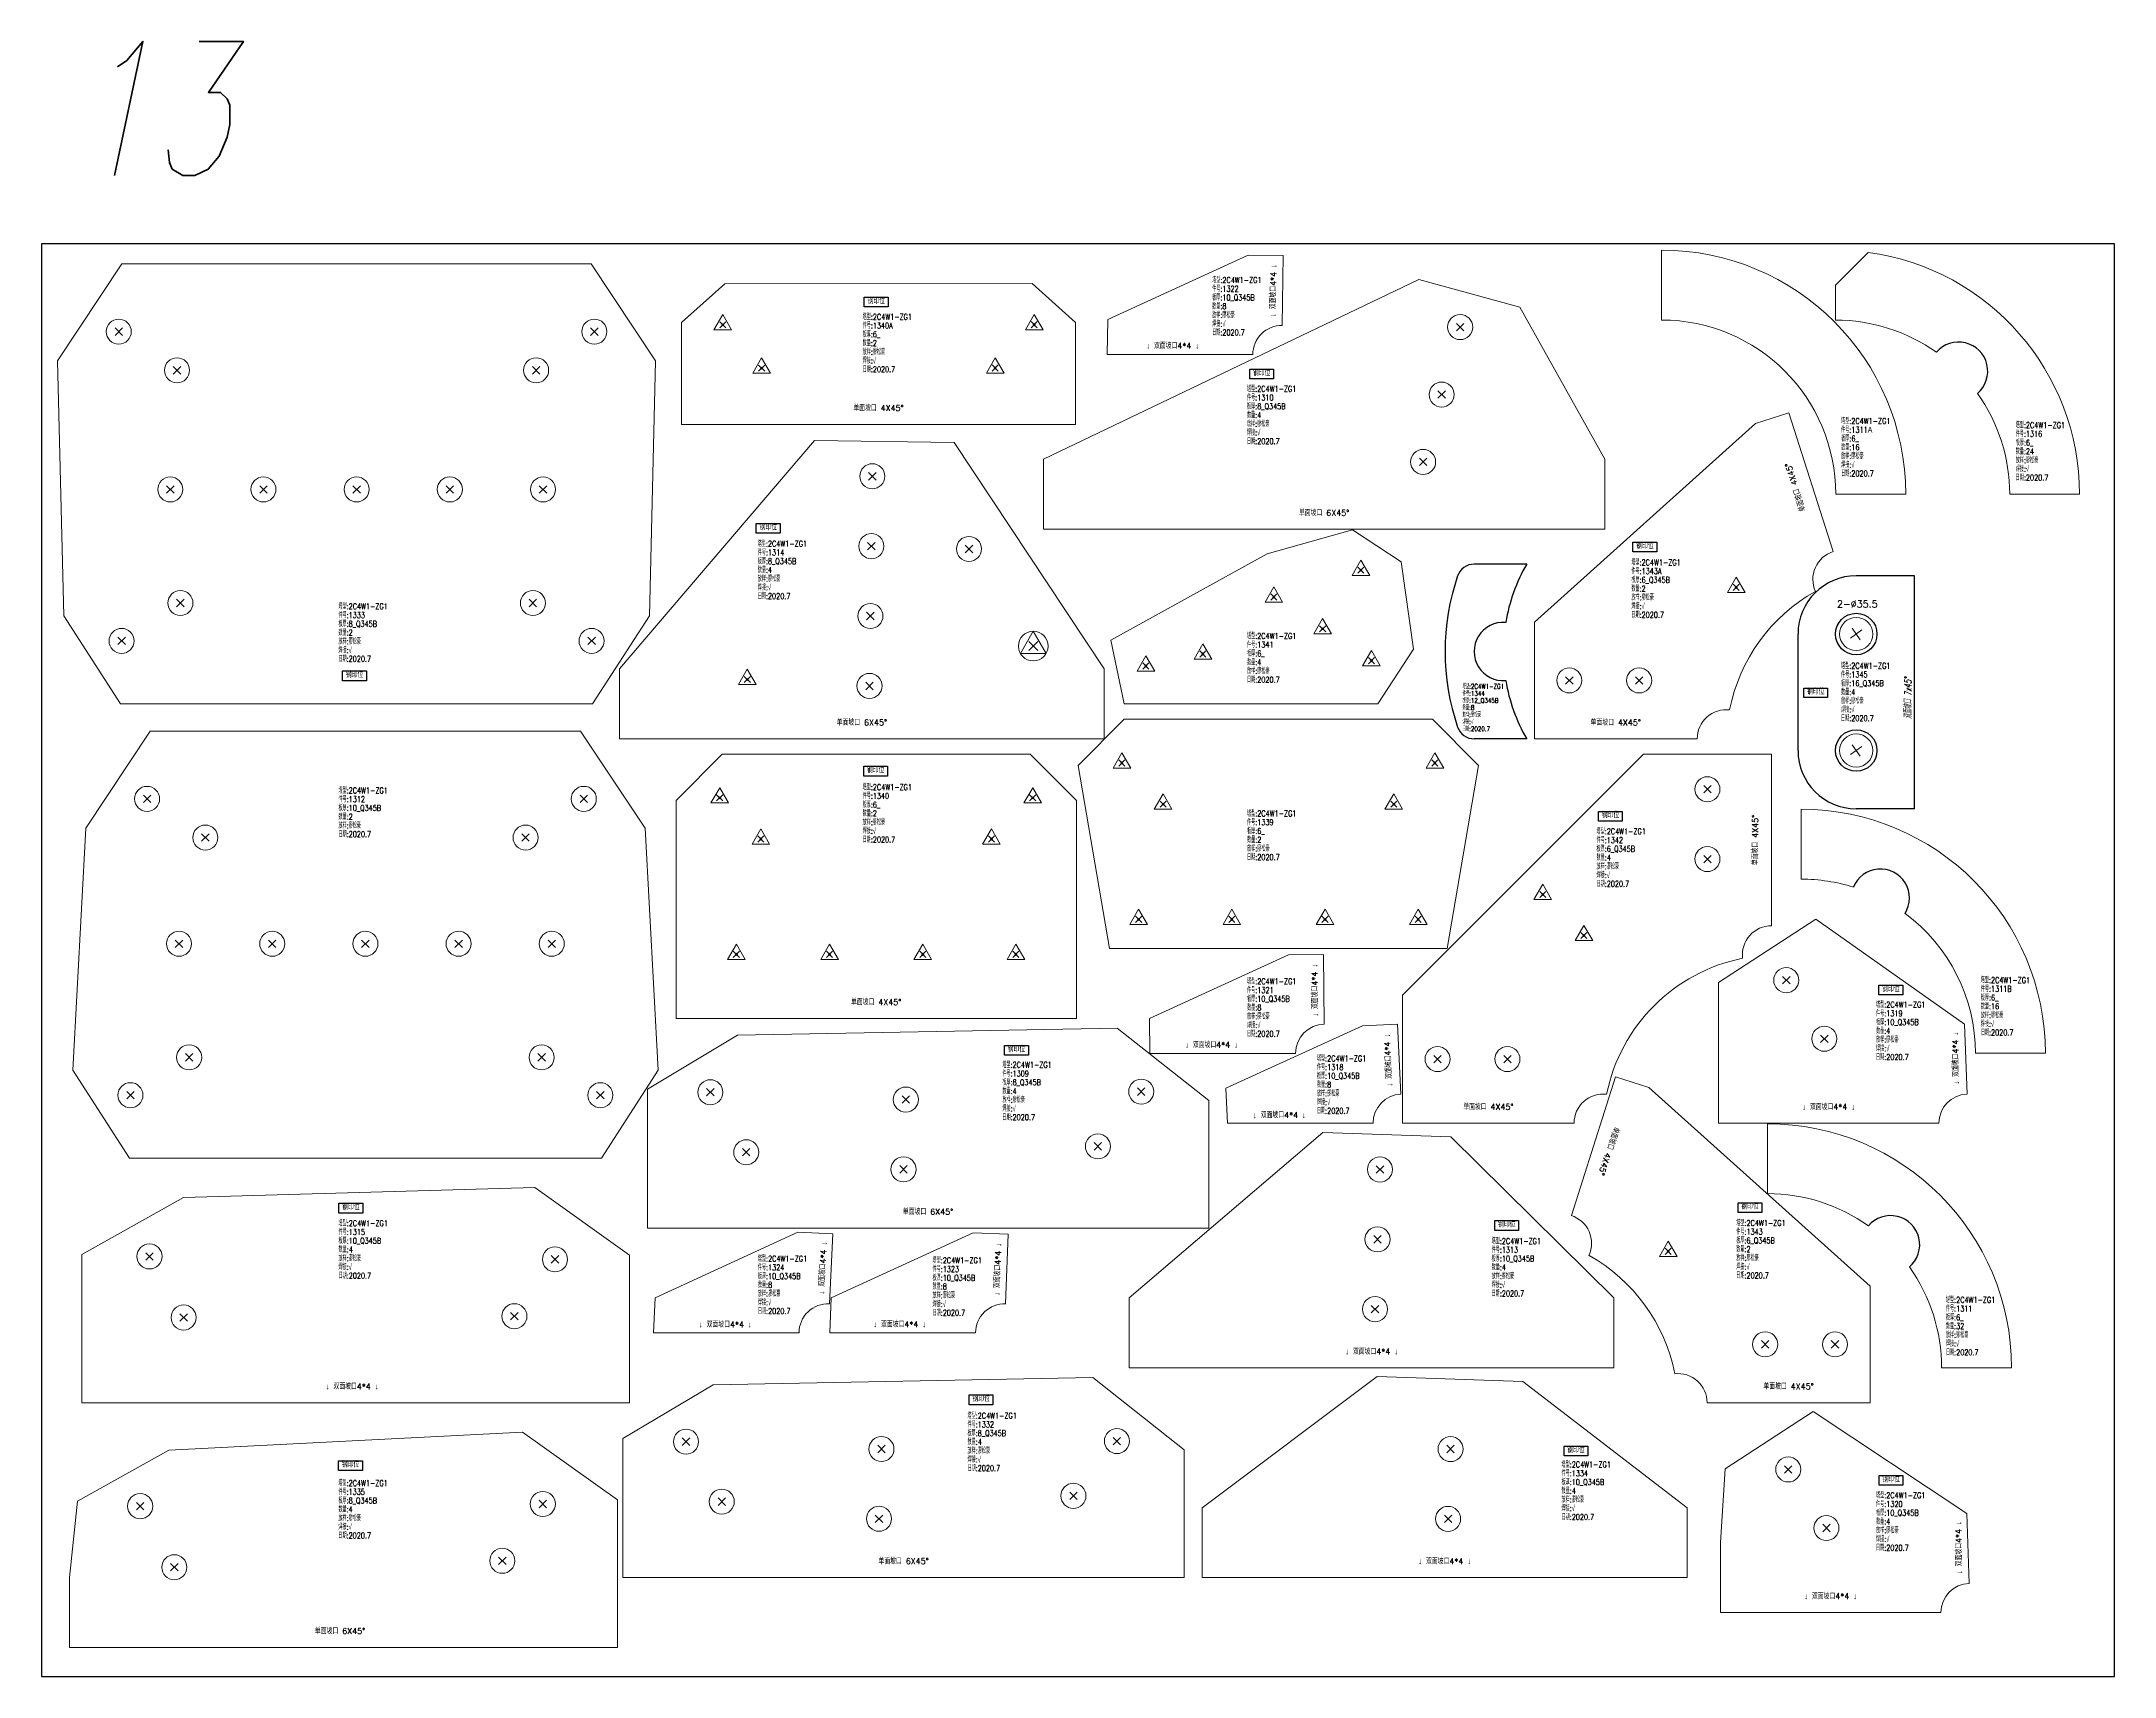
# Model space of a CAD drawing. Extents: x 154981 to 165753, y -86801 to -82885.
# Drawn here: x 157298 to 159077, y -86801 to -85398 of the extents above; entities that cross this region are included whole.
import ezdxf
from ezdxf.enums import TextEntityAlignment as Align

# ---------------------------------------------------------------- set-up
doc = ezdxf.new("R2010")
doc.units = 0
doc.header["$MEASUREMENT"] = 0
doc.linetypes.add('HIDDEN', pattern=[9.525, 6.35, -3.175])
doc.linetypes.add('长虚线', pattern=[10, 6, -4])
doc.layers.get('0').update_dxf_attribs({"linetype": 'CONTINUOUS', "lineweight": 25})
for name, color, linetype, lineweight in [('1', 7, 'CONTINUOUS', 25), ('2', 7, 'CONTINUOUS', 25), ('5', 7, 'CONTINUOUS', 25)]:
    doc.layers.add(name, color=color, linetype=linetype, lineweight=lineweight)
doc.layers.add('1254', color=7, linetype='CONTINUOUS')
doc.styles.add('hz', font='txt.shx', dxfattribs={"width": 0.7, "oblique": 12, "bigfont": 'hztxt.shx'})
doc.styles.get("Standard").update_dxf_attribs({"font": 'simplex.shx', "width": 0.7, "height": 3, "bigfont": 'gbhzfs.shx'})

# ---------------------------------------------------------------- blocks, each defined once
blk = doc.blocks.new('板孔默认')
at = {"layer": '5', "color": 7, "linetype": 'Continuous', "lineweight": 13}
for p, q in [((-0.3, -0.3), (0.3, 0.3)), ((0.3, -0.3), (-0.3, 0.3))]:
    blk.add_line(p, q, dxfattribs=at)
blk.add_circle((0, 0), 1, dxfattribs=at)
blk = doc.blocks.new('PLKM_113cbe3e-026c-4961-ab5d-ee6380c897b8', base_point=(170789.6, -88331.7))
at = {"color": 3, "linetype": 'Continuous'}
for p, q in [((170621.1, -88231.7), (170571.1, -88231.7)), ((170621.1, -88431.7), (170621.1, -88231.7)), ((170521.1, -88381.7), (170521.1, -88281.7)), ((170621.1, -88431.7), (170571.1, -88431.7))]:
    blk.add_line(p, q, dxfattribs=at)
blk.add_lwpolyline([(170526, -88328.2), (170546.5, -88328.2), (170546.5, -88336.2), (170526, -88336.2)], close=True, dxfattribs=at)
for centre in [(170571.1, -88281.7), (170571.1, -88381.7)]:
    blk.add_circle(centre, 17.8, dxfattribs=at)
for centre, start, end in [((170571.1, -88281.7), 90, 180), ((170571.1, -88381.7), 180, 270)]:
    blk.add_arc(centre, 50, start, end, dxfattribs=at)
at = {"layer": '1254', "color": 141, "linetype": 'HIDDEN'}
blk.add_point((170571.1, -88281.7), dxfattribs=at)
at = {"layer": '1', "color": 7, "linetype": 'Continuous', "lineweight": 13, "xscale": 14.24999999999608, "yscale": 14.25, "zscale": 14.25, "rotation": 350.4873646277278}
for p in [(170571.1, -88281.7), (170571.1, -88381.7)]:
    blk.add_blockref('板孔默认', p, dxfattribs=at)
at = {"layer": '1', "color": 7, "linetype": 'Continuous', "lineweight": 13}
blk.add_text('2-%%c35.5', height=6, dxfattribs=at).set_placement((170572, -88260.7), align=Align.BOTTOM_CENTER)
at = {"layer": '1', "color": 6, "linetype": 'Continuous', "lineweight": 13}
blk.add_text('钢印位', height=5, dxfattribs=at).set_placement((170536.3, -88335.1), align=Align.BOTTOM_CENTER)
at = {"layer": '1', "color": 7, "linetype": 'Continuous', "lineweight": 13, "insert": (170558.1, -88306.5), "char_height": 5, "width": 500, "attachment_point": 1, "line_spacing_factor": 0.9}
blk.add_mtext('塔型:2C4W1-ZG1\\P件号:1345\\P板厚:16_Q345B\\P数量:4\\P放样:廖松豪\\P焊接:√\\P日期:2020.7', dxfattribs=at)
at = {"layer": '2', "color": 7, "linetype": 'Continuous', "lineweight": 13, "oblique": 12, "width": 0.7}
blk.add_text('双面坡口 7x45%%D', height=6, rotation=90.6264, dxfattribs=at).set_placement((170618.8, -88354.6))
blk = doc.blocks.new('PLKM_b2f5fd3a-4f3a-4533-8bf7-f951dc2b354a', base_point=(170515, -88360.9))
at = {"color": 3, "linetype": 'Continuous'}
for p, q in [((170375.2, -88285.9), (170330, -88285.9)), ((170375.2, -88435.9), (170330, -88435.9))]:
    blk.add_line(p, q, dxfattribs=at)
for centre, radius, start, end in [((170330, -88300.9), 15, 90, 161.0221), ((170504.5, -88360.9), 149.5, 149.8893, 170.4076), ((170504.5, -88360.9), 199.5, 161.0221, 198.9779), ((170355, -88360.9), 25, 85.2038, 274.7962), ((170504.5, -88360.9), 149.5, 189.5924, 210.1107), ((170330, -88420.9), 15, 198.9779, 270)]:
    blk.add_arc(centre, radius, start, end, dxfattribs=at)
at = {"layer": '1', "color": 7, "linetype": 'Continuous', "lineweight": 13, "insert": (170320.1, -88388.8), "char_height": 4.05, "width": 405, "attachment_point": 1, "line_spacing_factor": 0.9}
blk.add_mtext('塔型:2C4W1-ZG1\\P件号:1344\\P板厚:12_Q345B\\P数量:8\\P放样:廖松豪\\P焊接:√\\P日期:2020.7', dxfattribs=at)
blk = doc.blocks.new('PLKM_c9610adf-1f57-4635-859a-d11d2eebc35f', base_point=(158256.7, -88331))
at = {"layer": '1', "color": 7, "linetype": 'Continuous', "lineweight": 18}
for p, q in [((157929.7, -88286.2), (157929.7, -88226.2)), ((158139.2, -88435.7), (158079.2, -88435.7))]:
    blk.add_line(p, q, dxfattribs=at)
for radius, start in [(209.5, 360), (149.5, 0)]:
    blk.add_arc((157929.7, -88435.7), radius, start, 90, dxfattribs=at)
at = {"layer": '1', "color": 7, "linetype": 'Continuous', "lineweight": 13, "insert": (158083.8, -88370.4), "char_height": 5, "width": 500, "attachment_point": 1, "line_spacing_factor": 0.9}
blk.add_mtext('塔型:2C4W1-ZG1\\P件号:1311{\\fArial|b0|i0|c0|p32;A}\\P板厚:6_\\P数量:16\\P放样:廖松豪\\P焊接:√\\P日期:2020.7', dxfattribs=at)
blk = doc.blocks.new('板孔21.5')
at = {"layer": '5', "color": 7, "linetype": 'Continuous', "lineweight": 13}
for p, q in [((-0.3, -0.3), (0.3, 0.3)), ((0.3, -0.3), (-0.3, 0.3))]:
    blk.add_line(p, q, dxfattribs=at)
blk.add_circle((0, 0), 1, dxfattribs=at)
blk = doc.blocks.new('PLKM_fd2f008d-863c-4e24-93fd-8a994542e04c', base_point=(156766.5, -88349.9))
at = {"color": 3, "linetype": 'Continuous'}
blk.add_lwpolyline([(156670.6, -88279), (156691.1, -88279), (156691.1, -88287.3), (156670.6, -88287.3)], close=True, dxfattribs=at)
at = {"layer": '1', "color": 7, "linetype": 'Continuous', "lineweight": 18}
for p, q in [((156441.4, -88270.2), (156364.1, -88316.4)), ((156767.4, -88264), (156441.4, -88270.2)), ((156845.9, -88326.1), (156767.4, -88264)), ((156364.1, -88316.4), (156364.1, -88435.7)), ((156845.9, -88435.7), (156845.9, -88326.1)), ((156364.1, -88435.7), (156845.9, -88435.7))]:
    blk.add_line(p, q, dxfattribs=at)
at = {"layer": '1', "color": 7, "linetype": 'Continuous', "lineweight": 13, "xscale": 10.75, "yscale": 10.75, "zscale": 10.75}
for p in [(156418.1, -88319.1), (156788, -88318.6), (156585.9, -88325.4), (156448.9, -88370.6), (156750.8, -88365.6), (156583.9, -88385.3)]:
    blk.add_blockref('板孔21.5', p, dxfattribs=at)
at = {"layer": '1', "color": 6, "linetype": 'Continuous', "lineweight": 13}
blk.add_text('钢印位', height=5, dxfattribs=at).set_placement((156680.9, -88286.2), align=Align.BOTTOM_CENTER)
at = {"layer": '1', "color": 7, "linetype": 'Continuous', "lineweight": 13}
blk.add_text('单面坡口 6X45%%D', height=5, dxfattribs=at).set_placement((156605, -88425.7), align=Align.BOTTOM_CENTER)
at = {"layer": '1', "color": 7, "linetype": 'Continuous', "lineweight": 13, "insert": (156668.8, -88293.1), "char_height": 5, "width": 500, "attachment_point": 1, "line_spacing_factor": 0.9}
blk.add_mtext('塔型:2C4W1-ZG1\\P件号:1309\\P板厚:8_Q345B\\P数量:4\\P放样:廖松豪\\P焊接:√\\P日期:2020.7', dxfattribs=at)
blk = doc.blocks.new('PLKM_0cd95ad8-33b7-4c94-bf87-b9692bc8184b', base_point=(157383.2, -88328.5))
at = {"color": 3, "linetype": 'Continuous'}
blk.add_lwpolyline([(157222.8, -88298.3), (157243.3, -88298.3), (157243.3, -88306.7), (157222.8, -88306.7)], close=True, dxfattribs=at)
at = {"layer": '1', "color": 7, "linetype": 'Continuous', "lineweight": 18}
for p, q in [((157368, -88221.4), (157045.9, -88375.7)), ((157454.8, -88245.2), (157368, -88221.4)), ((157527.6, -88375.7), (157454.8, -88245.2)), ((157045.9, -88375.7), (157045.9, -88435.7)), ((157527.6, -88435.7), (157527.6, -88375.7)), ((157045.9, -88435.7), (157527.6, -88435.7))]:
    blk.add_line(p, q, dxfattribs=at)
at = {"layer": '1', "color": 7, "linetype": 'Continuous', "lineweight": 13, "xscale": 10.75, "yscale": 10.75, "zscale": 10.75}
for p in [(157403.5, -88262.2), (157387.6, -88320.1), (157371.7, -88377.9)]:
    blk.add_blockref('板孔21.5', p, dxfattribs=at)
at = {"layer": '1', "color": 6, "linetype": 'Continuous', "lineweight": 13}
blk.add_text('钢印位', height=5, dxfattribs=at).set_placement((157233.1, -88305.6), align=Align.BOTTOM_CENTER)
at = {"layer": '1', "color": 7, "linetype": 'Continuous', "lineweight": 13}
blk.add_text('单面坡口 6X45%%D', height=5, dxfattribs=at).set_placement((157286.7, -88425.7), align=Align.BOTTOM_CENTER)
at = {"layer": '1', "color": 7, "linetype": 'Continuous', "lineweight": 13, "insert": (157220.5, -88312.7), "char_height": 5, "width": 500, "attachment_point": 1, "line_spacing_factor": 0.9}
blk.add_mtext('塔型:2C4W1-ZG1\\P件号:1310\\P板厚:8_Q345B\\P数量:4\\P放样:廖松豪\\P焊接:√\\P日期:2020.7', dxfattribs=at)
blk = doc.blocks.new('PLKM_b34c7477-2c70-4d22-99ed-d2d6e88643ec', base_point=(158054.2, -88331))
at = {"color": 3, "linetype": 'Continuous'}
blk.add_arc((157833.3, -88330), 25, 310.2038, 139.7962, dxfattribs=at)
at = {"layer": '1', "color": 7, "linetype": 'Continuous', "lineweight": 18}
for p, q in [((157727.6, -88286.2), (157727.6, -88226.2)), ((157937.1, -88435.7), (157877.1, -88435.7))]:
    blk.add_line(p, q, dxfattribs=at)
for radius, start, end in [(209.5, 360, 90), (149.5, 54.5924, 90), (149.5, 0, 35.4076)]:
    blk.add_arc((157727.6, -88435.7), radius, start, end, dxfattribs=at)
at = {"layer": '1', "color": 7, "linetype": 'Continuous', "lineweight": 13, "insert": (157880.8, -88374.9), "char_height": 5, "width": 500, "attachment_point": 1, "line_spacing_factor": 0.9}
blk.add_mtext('塔型:2C4W1-ZG1\\P件号:1311\\P板厚:6_\\P数量:32\\P放样:廖松豪\\P焊接:√\\P日期:2020.7', dxfattribs=at)
blk = doc.blocks.new('PLKM_3aa315e0-ae8e-4901-8813-c3475d2fadb3', base_point=(158464.2, -88331))
at = {"color": 3, "linetype": 'Continuous'}
blk.add_arc((158204.9, -88302.5), 25, 328.3035, 157.7201, dxfattribs=at)
at = {"layer": '1', "color": 7, "linetype": 'Continuous', "lineweight": 18}
for p, q in [((158137.1, -88286.2), (158137.1, -88226.2)), ((158346.6, -88435.7), (158286.6, -88435.7))]:
    blk.add_line(p, q, dxfattribs=at)
for radius, start, end in [(209.5, 360, 90), (149.5, 72.6055, 90), (149.5, 0, 53.4181)]:
    blk.add_arc((158137.1, -88435.7), radius, start, end, dxfattribs=at)
at = {"layer": '1', "color": 7, "linetype": 'Continuous', "lineweight": 13, "insert": (158291.2, -88370.4), "char_height": 5, "width": 500, "attachment_point": 1, "line_spacing_factor": 0.9}
blk.add_mtext('塔型:2C4W1-ZG1\\P件号:1311B\\P板厚:6_\\P数量:16\\P放样:廖松豪\\P焊接:√\\P日期:2020.7', dxfattribs=at)
blk = doc.blocks.new('PLKM_85478cfe-d360-4220-bd0f-580aaff81a70', base_point=(158910.7, -88252.3))
at = {"layer": '1', "color": 7, "linetype": 'Continuous', "lineweight": 18}
for p, q in [((158613.1, -88069), (158557.8, -88152.3)), ((158982.7, -88069), (158613.1, -88069)), ((159038, -88152.3), (158982.7, -88069)), ((158557.8, -88152.3), (158546.6, -88360.1)), ((159049.2, -88360.1), (159038, -88152.3)), ((158546.6, -88360.1), (158595.4, -88435.7)), ((159000.5, -88435.7), (159049.2, -88360.1)), ((158595.4, -88435.7), (159000.5, -88435.7))]:
    blk.add_line(p, q, dxfattribs=at)
at = {"layer": '1', "color": 7, "linetype": 'Continuous', "lineweight": 13, "xscale": 10.75, "yscale": 10.75, "zscale": 10.75}
for p in [(158610.5, -88127.2), (158985.4, -88127.2), (158660.5, -88160.4), (158935.4, -88160.4), (158637.9, -88251.6), (158717.9, -88251.6), (158797.9, -88251.6), (158877.9, -88251.6), (158957.9, -88251.6), (158646.6, -88349.1), (158949.2, -88349.1), (158596.2, -88381.6), (158999.6, -88381.6)]:
    blk.add_blockref('板孔21.5', p, dxfattribs=at)
at = {"layer": '1', "color": 7, "linetype": 'Continuous', "lineweight": 13, "insert": (158774.8, -88117.5), "char_height": 5, "width": 500, "attachment_point": 1, "line_spacing_factor": 0.9}
blk.add_mtext('塔型:2C4W1-ZG1\\P件号:1312\\P板厚:10_Q345B\\P数量:2\\P放样:廖松豪\\P日期:2020.7', dxfattribs=at)
blk = doc.blocks.new('PLKM_2c6df0b4-643d-4b7d-9b04-3290ea6cca13', base_point=(159654.8, -88334.7))
at = {"color": 3, "linetype": 'Continuous'}
blk.add_lwpolyline([(159563, -88309.3), (159583.5, -88309.3), (159583.5, -88317.7), (159563, -88317.7)], close=True, dxfattribs=at)
at = {"layer": '1', "color": 7, "linetype": 'Continuous', "lineweight": 18}
for p, q in [((159415.4, -88233.7), (159249.2, -88375.7)), ((159525.3, -88237.5), (159415.4, -88233.7)), ((159665.3, -88375.7), (159525.3, -88237.5)), ((159249.2, -88375.7), (159249.2, -88435.7)), ((159665.3, -88435.7), (159665.3, -88375.7)), ((159249.2, -88435.7), (159665.3, -88435.7))]:
    blk.add_line(p, q, dxfattribs=at)
at = {"layer": '1', "color": 7, "linetype": 'Continuous', "lineweight": 13, "xscale": 10.75, "yscale": 10.75, "zscale": 10.75}
for p in [(159464.4, -88265.4), (159462.3, -88325.4), (159460.2, -88385.3)]:
    blk.add_blockref('板孔21.5', p, dxfattribs=at)
at = {"layer": '1', "color": 6, "linetype": 'Continuous', "lineweight": 13}
blk.add_text('钢印位', height=5, dxfattribs=at).set_placement((159573.3, -88316.6), align=Align.BOTTOM_CENTER)
at = {"layer": '1', "color": 7, "linetype": 'Continuous', "lineweight": 13}
blk.add_text('↓ 双面坡口4*4 ↓', height=5, dxfattribs=at).set_placement((159457.3, -88425.7), align=Align.BOTTOM_CENTER)
at = {"layer": '1', "color": 7, "linetype": 'Continuous', "lineweight": 13, "insert": (159560.3, -88324.4), "char_height": 5, "width": 500, "attachment_point": 1, "line_spacing_factor": 0.9}
blk.add_mtext('塔型:2C4W1-ZG1\\P件号:1313\\P板厚:10_Q345B\\P数量:4\\P放样:廖松豪\\P焊接:√\\P日期:2020.7', dxfattribs=at)
blk = doc.blocks.new('板孔25.5')
at = {"layer": '5', "color": 7, "linetype": 'Continuous', "lineweight": 13}
for p, q in [((0, 1), (-0.866, -0.5)), ((-0.3, -0.3), (0.3, 0.3)), ((0.3, -0.3), (-0.3, 0.3)), ((0.866, -0.5), (0, 1)), ((-0.866, -0.5), (0.866, -0.5))]:
    blk.add_line(p, q, dxfattribs=at)
blk.add_circle((0, 0), 1, dxfattribs=at)
blk = doc.blocks.new('板孔17.5')
at = {"layer": '5', "color": 7, "linetype": 'Continuous', "lineweight": 13}
for p, q in [((0, 1), (-0.866, -0.5)), ((-0.3, -0.3), (0.3, 0.3)), ((0.3, -0.3), (-0.3, 0.3)), ((0.866, -0.5), (0, 1)), ((-0.866, -0.5), (0.866, -0.5))]:
    blk.add_line(p, q, dxfattribs=at)
at = {"layer": '5', "color": 7, "linetype": 'Continuous', "lineweight": 0}
blk.add_circle((0, 0), 0.1, dxfattribs=at)
blk = doc.blocks.new('PLKM_d0875fb6-87cb-4e92-86d0-f83ca0f38e97', base_point=(160174.7, -88307.7))
at = {"color": 3, "linetype": 'Continuous'}
blk.add_lwpolyline([(159982.7, -88250.8), (160003.2, -88250.8), (160003.2, -88259.2), (159982.7, -88259.2)], close=True, dxfattribs=at)
at = {"layer": '1', "color": 7, "linetype": 'Continuous', "lineweight": 18}
for p, q in [((160032.7, -88179.6), (159865.3, -88375.7)), ((160152.6, -88181.2), (160032.7, -88179.6)), ((160281.5, -88375.7), (160152.6, -88181.2)), ((159865.3, -88375.7), (159865.3, -88435.7)), ((160281.5, -88435.7), (160281.5, -88375.7)), ((159865.3, -88435.7), (160281.5, -88435.7))]:
    blk.add_line(p, q, dxfattribs=at)
at = {"layer": '1', "color": 7, "linetype": 'Continuous', "lineweight": 13}
for name, p, xscale, yscale, zscale in [('板孔21.5', (160082.3, -88210.3), 10.75, 10.75, 10.75), ('板孔21.5', (160081.5, -88270.3), 10.75, 10.75, 10.75), ('板孔21.5', (160165.3, -88272.7), 10.75, 10.75, 10.75), ('板孔21.5', (160080.7, -88330.3), 10.75, 10.75, 10.75), ('板孔25.5', (160220.5, -88356.1), 12.75, 12.75, 12.75), ('板孔17.5', (159975, -88384.8), 8.75, 8.75, 8.75), ('板孔21.5', (160079.9, -88390.3), 10.75, 10.75, 10.75)]:
    blk.add_blockref(name, p, dxfattribs=dict(at, xscale=xscale, yscale=yscale, zscale=zscale))
at = {"layer": '1', "color": 6, "linetype": 'Continuous', "lineweight": 13}
blk.add_text('钢印位', height=5, dxfattribs=at).set_placement((159993, -88258.1), align=Align.BOTTOM_CENTER)
at = {"layer": '1', "color": 7, "linetype": 'Continuous', "lineweight": 13}
blk.add_text('单面坡口 6X45%%D', height=5, dxfattribs=at).set_placement((160073.4, -88425.7), align=Align.BOTTOM_CENTER)
at = {"layer": '1', "color": 7, "linetype": 'Continuous', "lineweight": 13, "insert": (159984, -88265.7), "char_height": 5, "width": 500, "attachment_point": 1, "line_spacing_factor": 0.9}
blk.add_mtext('塔型:2C4W1-ZG1\\P件号:1314\\P板厚:8_Q345B\\P数量:4\\P放样:廖松豪\\P焊接:√\\P日期:2020.7', dxfattribs=at)
blk = doc.blocks.new('PLKM_f29f579a-4e45-42f2-80b0-25946c0718ca', base_point=(160841.7, -88343.4))
at = {"color": 3, "linetype": 'Continuous'}
blk.add_lwpolyline([(160702.4, -88264.5), (160722.8, -88264.5), (160722.8, -88272.9), (160702.4, -88272.9)], close=True, dxfattribs=at)
at = {"layer": '1', "color": 7, "linetype": 'Continuous', "lineweight": 18}
for p, q in [((160870.4, -88251), (160568.8, -88259.6)), ((160568.8, -88259.6), (160481.5, -88308.3)), ((160481.5, -88308.3), (160481.5, -88435.7)), ((160951.8, -88435.7), (160951.8, -88309.1)), ((160481.5, -88435.7), (160951.8, -88435.7))]:
    blk.add_line(p, q, dxfattribs=at)
at = {"layer": '1', "color": 4, "linetype": 'Continuous', "lineweight": 18}
blk.add_line((160951.8, -88309.1), (160870.4, -88251), dxfattribs=at)
at = {"layer": '1', "color": 7, "linetype": 'Continuous', "lineweight": 13, "xscale": 10.75, "yscale": 10.75, "zscale": 10.75}
for p in [(160539.7, -88310.1), (160887.8, -88312.6), (160569, -88362.5), (160853, -88361.4)]:
    blk.add_blockref('板孔21.5', p, dxfattribs=at)
at = {"layer": '1', "color": 6, "linetype": 'Continuous', "lineweight": 13}
blk.add_text('钢印位', height=5, dxfattribs=at).set_placement((160712.7, -88271.8), align=Align.BOTTOM_CENTER)
at = {"layer": '1', "color": 7, "linetype": 'Continuous', "lineweight": 13}
blk.add_text('↓ 双面坡口4*4 ↓', height=5, dxfattribs=at).set_placement((160713.7, -88425.7), align=Align.BOTTOM_CENTER)
at = {"layer": '1', "color": 7, "linetype": 'Continuous', "lineweight": 13, "insert": (160702, -88279.1), "char_height": 5, "width": 500, "attachment_point": 1, "line_spacing_factor": 0.9}
blk.add_mtext('塔型:2C4W1-ZG1\\P件号:1315\\P板厚:10_Q345B\\P数量:4\\P放样:廖松豪\\P焊接:√\\P日期:2020.7', dxfattribs=at)
blk = doc.blocks.new('PLKM_81663227-5a35-497c-a842-419af5c90540', base_point=(161473.4, -88331.9))
at = {"color": 3, "linetype": 'Continuous'}
blk.add_arc((161251.7, -88330), 25, 310.2038, 139.7962, dxfattribs=at)
at = {"layer": '1', "color": 7, "linetype": 'Continuous', "lineweight": 18}
for p, q in [((161146, -88256.2), (161174.1, -88228.1)), ((161146, -88286.2), (161146, -88256.2)), ((161355.5, -88435.7), (161295.5, -88435.7))]:
    blk.add_line(p, q, dxfattribs=at)
for radius, start, end in [(209.5, 0, 82.2901), (149.5, 54.5924, 90), (149.5, 0, 35.4076)]:
    blk.add_arc((161146, -88435.7), radius, start, end, dxfattribs=at)
at = {"layer": '1', "color": 7, "linetype": 'Continuous', "lineweight": 13, "insert": (161300.7, -88373.9), "char_height": 5, "width": 500, "attachment_point": 1, "line_spacing_factor": 0.9}
blk.add_mtext('塔型:2C4W1-ZG1\\P件号:1316\\P板厚:6_\\P数量:24\\P放样:廖松豪\\P焊接:√\\P日期:2020.7', dxfattribs=at)
blk = doc.blocks.new('PLKM_4bd2f701-e2a9-4c88-9913-8ba2f58f677a', base_point=(161844.6, -88393.3))
at = {"layer": '1', "color": 7, "linetype": 'Continuous', "lineweight": 18}
for p, q in [((161672.9, -88352.2), (161555.5, -88405.7)), ((161702.9, -88350.8), (161672.9, -88352.2)), ((161705.7, -88410.7), (161702.9, -88350.8)), ((161555.5, -88405.7), (161556.9, -88435.7)), ((161556.9, -88435.7), (161681.9, -88435.7))]:
    blk.add_line(p, q, dxfattribs=at)
blk.add_arc((161706.9, -88435.7), 25, 92.6835, 180, dxfattribs=at)
at = {"layer": '1', "color": 7, "linetype": 'Continuous', "lineweight": 13}
blk.add_text('↓ 双面坡口4*4 ↓', height=5, rotation=93, dxfattribs=at).set_placement((161698.9, -88381.4), align=Align.BOTTOM_CENTER)
blk.add_text('↓ 双面坡口4*4 ↓', height=5, dxfattribs=at).set_placement((161601.5, -88432.7), align=Align.BOTTOM_CENTER)
at = {"layer": '1', "color": 7, "linetype": 'Continuous', "lineweight": 13, "insert": (161633.7, -88377.6), "char_height": 5, "width": 500, "attachment_point": 1, "line_spacing_factor": 0.9}
blk.add_mtext('塔型:2C4W1-ZG1\\P件号:1318\\P板厚:10_Q345B\\P数量:8\\P放样:廖松豪\\P焊接:√\\P日期:2020.7', dxfattribs=at)
blk = doc.blocks.new('PLKM_c5e87289-7125-483e-998e-2736398a0928', base_point=(162223.4, -88348.1))
at = {"color": 3, "linetype": 'Continuous'}
blk.add_lwpolyline([(162043.6, -88317.2), (162064, -88317.2), (162064, -88325.6), (162043.6, -88325.6)], close=True, dxfattribs=at)
at = {"layer": '1', "color": 7, "linetype": 'Continuous', "lineweight": 18}
for p, q in [((161989.5, -88260.4), (161905.7, -88315)), ((162117.1, -88350.8), (161989.5, -88260.4)), ((161905.7, -88315), (161905.7, -88435.7)), ((162119.2, -88410.7), (162117.1, -88350.8)), ((161905.7, -88435.7), (162095, -88435.7))]:
    blk.add_line(p, q, dxfattribs=at)
blk.add_arc((162120, -88435.7), 25, 91.9641, 180, dxfattribs=at)
at = {"layer": '1', "color": 7, "linetype": 'Continuous', "lineweight": 13, "xscale": 10.75, "yscale": 10.75, "zscale": 10.75}
for p in [(161964, -88312.9), (161996.7, -88363.2)]:
    blk.add_blockref('板孔21.5', p, dxfattribs=at)
at = {"layer": '1', "color": 6, "linetype": 'Continuous', "lineweight": 13}
blk.add_text('钢印位', height=5, dxfattribs=at).set_placement((162053.9, -88324.5), align=Align.BOTTOM_CENTER)
at = {"layer": '1', "color": 7, "linetype": 'Continuous', "lineweight": 13}
blk.add_text('↓ 双面坡口4*4 ↓', height=5, rotation=91, dxfattribs=at).set_placement((162113.4, -88379.8), align=Align.BOTTOM_CENTER)
blk.add_text('↓ 双面坡口4*4 ↓', height=5, dxfattribs=at).set_placement((162000.4, -88425.7), align=Align.BOTTOM_CENTER)
at = {"layer": '1', "color": 7, "linetype": 'Continuous', "lineweight": 13, "insert": (162041.1, -88331.4), "char_height": 5, "width": 500, "attachment_point": 1, "line_spacing_factor": 0.9}
blk.add_mtext('塔型:2C4W1-ZG1\\P件号:1319\\P板厚:10_Q345B\\P数量:4\\P放样:廖松豪\\P焊接:√\\P日期:2020.7', dxfattribs=at)
blk = doc.blocks.new('PLKM_6c16efef-1633-4688-b5a5-964e67146872', base_point=(162636, -88349.4))
at = {"color": 3, "linetype": 'Continuous'}
blk.add_lwpolyline([(162455.4, -88318.1), (162475.9, -88318.1), (162475.9, -88326.5), (162455.4, -88326.5)], close=True, dxfattribs=at)
at = {"layer": '1', "color": 7, "linetype": 'Continuous', "lineweight": 18}
for p, q in [((162398.8, -88263.2), (162323.4, -88312.3)), ((162530.6, -88350.8), (162398.8, -88263.2)), ((162323.4, -88312.3), (162319.2, -88375.7)), ((162532.6, -88410.7), (162530.6, -88350.8)), ((162319.2, -88375.7), (162319.2, -88435.7)), ((162319.2, -88435.7), (162508.5, -88435.7))]:
    blk.add_line(p, q, dxfattribs=at)
blk.add_arc((162533.5, -88435.7), 25, 91.9636, 180, dxfattribs=at)
at = {"layer": '1', "color": 7, "linetype": 'Continuous', "lineweight": 13, "xscale": 10.75, "yscale": 10.75, "zscale": 10.75}
for p in [(162377.4, -88312.9), (162410.2, -88363.2)]:
    blk.add_blockref('板孔21.5', p, dxfattribs=at)
at = {"layer": '1', "color": 6, "linetype": 'Continuous', "lineweight": 13}
blk.add_text('钢印位', height=5, dxfattribs=at).set_placement((162465.7, -88325.4), align=Align.BOTTOM_CENTER)
at = {"layer": '1', "color": 7, "linetype": 'Continuous', "lineweight": 13}
blk.add_text('↓ 双面坡口4*4 ↓', height=5, rotation=91, dxfattribs=at).set_placement((162527.9, -88379.9), align=Align.BOTTOM_CENTER)
blk.add_text('↓ 双面坡口4*4 ↓', height=5, dxfattribs=at).set_placement((162413.8, -88425.7), align=Align.BOTTOM_CENTER)
at = {"layer": '1', "color": 7, "linetype": 'Continuous', "lineweight": 13, "insert": (162452.8, -88332.6), "char_height": 5, "width": 500, "attachment_point": 1, "line_spacing_factor": 0.9}
blk.add_mtext('塔型:2C4W1-ZG1\\P件号:1320\\P板厚:10_Q345B\\P数量:4\\P放样:廖松豪\\P焊接:√\\P日期:2020.7', dxfattribs=at)
blk = doc.blocks.new('PLKM_04a97182-1ddf-4858-a924-f2aadaf6426d', base_point=(163024.5, -88393.2))
at = {"layer": '1', "color": 7, "linetype": 'Continuous', "lineweight": 18}
for p, q in [((162851.9, -88351.1), (162732.6, -88405.7)), ((162881.9, -88350.7), (162851.9, -88351.1)), ((162882.7, -88410.7), (162881.9, -88350.7)), ((162732.6, -88405.7), (162733, -88435.7)), ((162733, -88435.7), (162858, -88435.7))]:
    blk.add_line(p, q, dxfattribs=at)
blk.add_arc((162883, -88435.7), 25, 90.7188, 180, dxfattribs=at)
at = {"layer": '1', "color": 7, "linetype": 'Continuous', "lineweight": 13}
blk.add_text('↓ 双面坡口4*4 ↓', height=5, rotation=91, dxfattribs=at).set_placement((162878.6, -88381.5), align=Align.BOTTOM_CENTER)
blk.add_text('↓ 双面坡口4*4 ↓', height=5, dxfattribs=at).set_placement((162785.9, -88432.4), align=Align.BOTTOM_CENTER)
at = {"layer": '1', "color": 7, "linetype": 'Continuous', "lineweight": 13, "insert": (162816.4, -88371.4), "char_height": 5, "width": 500, "attachment_point": 1, "line_spacing_factor": 0.9}
blk.add_mtext('塔型:2C4W1-ZG1\\P件号:1321\\P板厚:10_Q345B\\P数量:8\\P放样:廖松豪\\P焊接:√\\P日期:2020.7', dxfattribs=at)
blk = doc.blocks.new('PLKM_de2d1f12-d8ff-4b45-b3a6-bf0a12b7624c', base_point=(163377.7, -88393))
at = {"layer": '1', "color": 7, "linetype": 'Continuous', "lineweight": 18}
for p, q in [((163203.8, -88350.3), (163083.1, -88405.7)), ((163233.8, -88350.7), (163203.8, -88350.3)), ((163233, -88410.7), (163233.8, -88350.7)), ((163083.1, -88405.7), (163082.7, -88435.7)), ((163082.7, -88435.7), (163207.7, -88435.7))]:
    blk.add_line(p, q, dxfattribs=at)
blk.add_arc((163232.7, -88435.7), 25, 89.2812, 180, dxfattribs=at)
at = {"layer": '1', "color": 7, "linetype": 'Continuous', "lineweight": 13}
blk.add_text('↓ 双面坡口4*4 ↓', height=5, rotation=89, dxfattribs=at).set_placement((163229.2, -88380.9), align=Align.BOTTOM_CENTER)
blk.add_text('↓ 双面坡口4*4 ↓', height=5, dxfattribs=at).set_placement((163138.9, -88432.2), align=Align.BOTTOM_CENTER)
at = {"layer": '1', "color": 7, "linetype": 'Continuous', "lineweight": 13, "insert": (163172.8, -88369.3), "char_height": 5, "width": 500, "attachment_point": 1, "line_spacing_factor": 0.9}
blk.add_mtext('塔型:2C4W1-ZG1\\P件号:1322\\P板厚:10_Q345B\\P数量:8\\P放样:廖松豪\\P焊接:√\\P日期:2020.7', dxfattribs=at)
blk = doc.blocks.new('PLKM_362539cf-a638-4ef0-89e0-7b7e4229f4b7', base_point=(163727.8, -88392.7))
at = {"layer": '1', "color": 7, "linetype": 'Continuous', "lineweight": 18}
for p, q in [((163556.7, -88349.7), (163434.8, -88405.7)), ((163586.7, -88350.8), (163556.7, -88349.7)), ((163584.6, -88410.7), (163586.7, -88350.8)), ((163434.8, -88405.7), (163433.8, -88435.7)), ((163433.8, -88435.7), (163558.8, -88435.7))]:
    blk.add_line(p, q, dxfattribs=at)
blk.add_arc((163583.8, -88435.7), 25, 88.0359, 180, dxfattribs=at)
at = {"layer": '1', "color": 7, "linetype": 'Continuous', "lineweight": 13}
blk.add_text('↓ 双面坡口4*4 ↓', height=5, rotation=88, dxfattribs=at).set_placement((163581.7, -88381.3), align=Align.BOTTOM_CENTER)
blk.add_text('↓ 双面坡口4*4 ↓', height=5, dxfattribs=at).set_placement((163493.7, -88432.3), align=Align.BOTTOM_CENTER)
at = {"layer": '1', "color": 7, "linetype": 'Continuous', "lineweight": 13, "insert": (163521.9, -88370.9), "char_height": 5, "width": 500, "attachment_point": 1, "line_spacing_factor": 0.9}
blk.add_mtext('塔型:2C4W1-ZG1\\P件号:1323\\P板厚:10_Q345B\\P数量:8\\P放样:廖松豪\\P焊接:√\\P日期:2020.7', dxfattribs=at)
blk = doc.blocks.new('PLKM_a02a1519-3526-4162-a320-1af8276680a0', base_point=(164081.5, -88392.6))
at = {"layer": '1', "color": 7, "linetype": 'Continuous', "lineweight": 18}
for p, q in [((163910.7, -88349.4), (163788.1, -88405.7)), ((163940.6, -88350.8), (163910.7, -88349.4)), ((163937.8, -88410.7), (163940.6, -88350.8)), ((163788.1, -88405.7), (163786.7, -88435.7)), ((163786.7, -88435.7), (163911.7, -88435.7))]:
    blk.add_line(p, q, dxfattribs=at)
blk.add_arc((163936.7, -88435.7), 25, 87.3165, 180, dxfattribs=at)
at = {"layer": '1', "color": 7, "linetype": 'Continuous', "lineweight": 13}
blk.add_text('↓ 双面坡口4*4 ↓', height=5, rotation=87, dxfattribs=at).set_placement((163936, -88380.3), align=Align.BOTTOM_CENTER)
blk.add_text('↓ 双面坡口4*4 ↓', height=5, dxfattribs=at).set_placement((163848.4, -88432.5), align=Align.BOTTOM_CENTER)
at = {"layer": '1', "color": 7, "linetype": 'Continuous', "lineweight": 13, "insert": (163876.4, -88369.5), "char_height": 5, "width": 500, "attachment_point": 1, "line_spacing_factor": 0.9}
blk.add_mtext('塔型:2C4W1-ZG1\\P件号:1324\\P板厚:10_Q345B\\P数量:8\\P放样:廖松豪\\P焊接:√\\P日期:2020.7', dxfattribs=at)
blk = doc.blocks.new('PLKM_628fa631-b9af-40c0-bec4-1b25a3fa2645', base_point=(164538.5, -88349.9))
at = {"color": 3, "linetype": 'Continuous'}
blk.add_lwpolyline([(164437.8, -88279), (164458.2, -88279), (164458.2, -88287.4), (164437.8, -88287.4)], close=True, dxfattribs=at)
at = {"layer": '1', "color": 7, "linetype": 'Continuous', "lineweight": 18}
for p, q in [((164217.9, -88270.2), (164140.6, -88316.4)), ((164544, -88264), (164217.9, -88270.2)), ((164622.4, -88326.1), (164544, -88264)), ((164140.6, -88316.4), (164140.6, -88435.7)), ((164622.4, -88435.7), (164622.4, -88326.1)), ((164140.6, -88435.7), (164622.4, -88435.7))]:
    blk.add_line(p, q, dxfattribs=at)
at = {"layer": '1', "color": 7, "linetype": 'Continuous', "lineweight": 13, "xscale": 10.75, "yscale": 10.75, "zscale": 10.75}
for p in [(164194.7, -88319.1), (164564.6, -88318.6), (164362.5, -88325.4), (164225.4, -88370.6), (164527.3, -88365.6), (164360.4, -88385.3)]:
    blk.add_blockref('板孔21.5', p, dxfattribs=at)
at = {"layer": '1', "color": 6, "linetype": 'Continuous', "lineweight": 13}
blk.add_text('钢印位', height=5, dxfattribs=at).set_placement((164448.1, -88286.3), align=Align.BOTTOM_CENTER)
at = {"layer": '1', "color": 7, "linetype": 'Continuous', "lineweight": 13}
blk.add_text('单面坡口 6X45%%D', height=5, dxfattribs=at).set_placement((164381.5, -88425.7), align=Align.BOTTOM_CENTER)
at = {"layer": '1', "color": 7, "linetype": 'Continuous', "lineweight": 13, "insert": (164436.4, -88294.3), "char_height": 5, "width": 500, "attachment_point": 1, "line_spacing_factor": 0.9}
blk.add_mtext('塔型:2C4W1-ZG1\\P件号:1332\\P板厚:8_Q345B\\P数量:4\\P放样:廖松豪\\P焊接:√\\P日期:2020.7', dxfattribs=at)
blk = doc.blocks.new('PLKM_80c3d0de-e023-43a3-91a7-ceb07e9102ff', base_point=(165193, -88246.8))
at = {"color": 3, "linetype": 'Continuous'}
blk.add_lwpolyline([(165067.1, -88407.4), (165087.6, -88407.4), (165087.6, -88415.8), (165067.1, -88415.8)], close=True, dxfattribs=at)
at = {"layer": '1', "color": 7, "linetype": 'Continuous', "lineweight": 18}
for p, q in [((164877.7, -88057.9), (164822.4, -88141.2)), ((165280.6, -88057.9), (164877.7, -88057.9)), ((165335.9, -88141.2), (165280.6, -88057.9)), ((164822.4, -88141.2), (164827.8, -88360.1)), ((165330.5, -88360.1), (165335.9, -88141.2)), ((164827.8, -88360.1), (164876.6, -88435.7)), ((165281.7, -88435.7), (165330.5, -88360.1)), ((164876.6, -88435.7), (165281.7, -88435.7))]:
    blk.add_line(p, q, dxfattribs=at)
at = {"layer": '1', "color": 7, "linetype": 'Continuous', "lineweight": 13, "xscale": 10.75, "yscale": 10.75, "zscale": 10.75}
for p in [(164875, -88116.1), (165283.3, -88116.1), (164925, -88149.3), (165233.3, -88149.3), (164919.2, -88251.6), (164999.2, -88251.6), (165079.2, -88251.6), (165159.2, -88251.6), (165239.2, -88251.6), (164927.9, -88349.1), (165230.5, -88349.1), (164877.4, -88381.6), (165280.9, -88381.6)]:
    blk.add_blockref('板孔21.5', p, dxfattribs=at)
at = {"layer": '1', "color": 6, "linetype": 'Continuous', "lineweight": 13}
blk.add_text('钢印位', height=5, dxfattribs=at).set_placement((165077.4, -88414.7), align=Align.BOTTOM_CENTER)
at = {"layer": '1', "color": 7, "linetype": 'Continuous', "lineweight": 13, "insert": (165063.6, -88349.5), "char_height": 5, "width": 500, "attachment_point": 1, "line_spacing_factor": 0.9}
blk.add_mtext('塔型:2C4W1-ZG1\\P件号:1333\\P板厚:8_Q345B\\P数量:2\\P放样:廖松豪\\P焊接:√\\P日期:2020.7', dxfattribs=at)
blk = doc.blocks.new('PLKM_cfa9c61f-b825-4eb1-bb3c-6c148e2ca269', base_point=(165940.1, -88349.4))
at = {"color": 3, "linetype": 'Continuous'}
blk.add_lwpolyline([(165846.4, -88322.9), (165866.8, -88322.9), (165866.8, -88331.3), (165846.4, -88331.3)], close=True, dxfattribs=at)
at = {"layer": '1', "color": 7, "linetype": 'Continuous', "lineweight": 18}
for p, q in [((165686.1, -88263.2), (165535.9, -88375.7)), ((165811, -88267.5), (165686.1, -88263.2)), ((165952, -88375.7), (165811, -88267.5)), ((165535.9, -88375.7), (165535.9, -88435.7)), ((165952, -88435.7), (165952, -88375.7)), ((165535.9, -88435.7), (165952, -88435.7))]:
    blk.add_line(p, q, dxfattribs=at)
at = {"layer": '1', "color": 7, "linetype": 'Continuous', "lineweight": 13, "xscale": 10.75, "yscale": 10.75, "zscale": 10.75}
for p in [(165749, -88325.4), (165746.9, -88385.3)]:
    blk.add_blockref('板孔21.5', p, dxfattribs=at)
at = {"layer": '1', "color": 6, "linetype": 'Continuous', "lineweight": 13}
blk.add_text('钢印位', height=5, dxfattribs=at).set_placement((165856.7, -88330.2), align=Align.BOTTOM_CENTER)
at = {"layer": '1', "color": 7, "linetype": 'Continuous', "lineweight": 13}
blk.add_text('↓ 双面坡口4*4 ↓', height=5, dxfattribs=at).set_placement((165744, -88425.7), align=Align.BOTTOM_CENTER)
at = {"layer": '1', "color": 7, "linetype": 'Continuous', "lineweight": 13, "insert": (165844.3, -88336.2), "char_height": 5, "width": 500, "attachment_point": 1, "line_spacing_factor": 0.9}
blk.add_mtext('塔型:2C4W1-ZG1\\P件号:1334\\P板厚:10_Q345B\\P数量:4\\P放样:廖松豪\\P焊接:√\\P日期:2020.7', dxfattribs=at)
blk = doc.blocks.new('PLKM_d9bf009d-099f-4976-9c5d-f643408d9787', base_point=(166517.5, -88343.4))
at = {"color": 3, "linetype": 'Continuous'}
blk.add_lwpolyline([(166383, -88275.5), (166403.5, -88275.5), (166403.5, -88283.8), (166383, -88283.8)], close=True, dxfattribs=at)
at = {"layer": '1', "color": 7, "linetype": 'Continuous', "lineweight": 18}
for p, q in [((166541, -88251), (166237.4, -88266.3)), ((166237.4, -88266.3), (166158.8, -88310.2)), ((166158.8, -88310.2), (166152, -88375.7)), ((166622.4, -88435.7), (166622.4, -88309.1)), ((166152, -88375.7), (166152, -88435.7)), ((166152, -88435.7), (166622.4, -88435.7))]:
    blk.add_line(p, q, dxfattribs=at)
at = {"layer": '1', "color": 4, "linetype": 'Continuous', "lineweight": 18}
blk.add_line((166622.4, -88309.1), (166541, -88251), dxfattribs=at)
at = {"layer": '1', "color": 7, "linetype": '长虚线', "lineweight": 13, "xscale": 10.75, "yscale": 10.75, "zscale": 10.75}
for p in [(166212.7, -88314.5), (166558.4, -88312.6), (166242, -88366.9), (166523.6, -88361.4)]:
    blk.add_blockref('板孔21.5', p, dxfattribs=at)
at = {"layer": '1', "color": 6, "linetype": 'Continuous', "lineweight": 13}
blk.add_text('钢印位', height=5, dxfattribs=at).set_placement((166393.3, -88282.7), align=Align.BOTTOM_CENTER)
at = {"layer": '1', "color": 7, "linetype": 'Continuous', "lineweight": 13}
blk.add_text('单面坡口 6X45%%D', height=5, dxfattribs=at).set_placement((166384.3, -88425.7), align=Align.BOTTOM_CENTER)
at = {"layer": '1', "color": 7, "linetype": 'Continuous', "lineweight": 13, "insert": (166382.9, -88292.2), "char_height": 5, "width": 500, "attachment_point": 1, "line_spacing_factor": 0.9}
blk.add_mtext('塔型:2C4W1-ZG1\\P件号:1335\\P板厚:8_Q345B\\P数量:4\\P放样:廖松豪\\P焊接:√\\P日期:2020.7', dxfattribs=at)
blk = doc.blocks.new('PLKM_e2d71bc5-aa78-4b48-be98-651fe2e6f05c', base_point=(167139, -88337.3))
at = {"layer": '1', "color": 7, "linetype": 'Continuous', "lineweight": 18}
for p, q in [((166856.1, -88238.9), (166816.5, -88278.5)), ((167120.6, -88238.9), (166856.1, -88238.9)), ((167160.2, -88278.5), (167120.6, -88238.9)), ((166816.5, -88278.5), (166843.4, -88435.7)), ((167133.4, -88435.7), (167160.2, -88278.5)), ((166843.4, -88435.7), (167133.4, -88435.7))]:
    blk.add_line(p, q, dxfattribs=at)
at = {"layer": '1', "color": 7, "linetype": '长虚线', "lineweight": 13, "xscale": 8.75, "yscale": 8.75, "zscale": 8.75}
for p in [(166854, -88276.4), (167122.7, -88276.4), (166889.4, -88311.7), (167087.4, -88311.7), (166868.4, -88410.7), (166948.4, -88410.7), (167028.4, -88410.7), (167108.4, -88410.7)]:
    blk.add_blockref('板孔17.5', p, dxfattribs=at)
at = {"layer": '1', "color": 7, "linetype": 'Continuous', "lineweight": 13, "insert": (166961.5, -88317.3), "char_height": 5, "width": 500, "attachment_point": 1, "line_spacing_factor": 0.9}
blk.add_mtext('塔型:2C4W1-ZG1\\P件号:1339\\P板厚:6_\\P数量:2\\P放样:廖松豪\\P日期:2020.7', dxfattribs=at)
blk = doc.blocks.new('PLKM_d9b5f6f3-821d-47a4-b793-5d8a3710b665', base_point=(167690.3, -88322.3))
at = {"color": 3, "linetype": 'Continuous'}
blk.add_lwpolyline([(167521.3, -88219.2), (167541.8, -88219.2), (167541.8, -88227.6), (167521.3, -88227.6)], close=True, dxfattribs=at)
at = {"layer": '1', "color": 7, "linetype": 'Continuous', "lineweight": 18}
for p, q in [((167399.8, -88208.9), (167360.2, -88248.5)), ((167664.3, -88208.9), (167399.8, -88208.9)), ((167703.9, -88248.5), (167664.3, -88208.9)), ((167360.2, -88248.5), (167360.2, -88435.7)), ((167703.9, -88435.7), (167703.9, -88248.5)), ((167360.2, -88435.7), (167703.9, -88435.7))]:
    blk.add_line(p, q, dxfattribs=at)
at = {"layer": '1', "color": 7, "linetype": '长虚线', "lineweight": 13, "xscale": 8.75, "yscale": 8.75, "zscale": 8.75}
for p in [(167397.7, -88246.4), (167666.4, -88246.4), (167433, -88281.7), (167631, -88281.7), (167412, -88380.7), (167492, -88380.7), (167572, -88380.7), (167652, -88380.7)]:
    blk.add_blockref('板孔17.5', p, dxfattribs=at)
at = {"layer": '1', "color": 6, "linetype": 'Continuous', "lineweight": 13}
blk.add_text('钢印位', height=5, dxfattribs=at).set_placement((167531.6, -88226.5), align=Align.BOTTOM_CENTER)
at = {"layer": '1', "color": 7, "linetype": 'Continuous', "lineweight": 13}
blk.add_text('单面坡口 4X45%%D', height=5, dxfattribs=at).set_placement((167532, -88425.7), align=Align.BOTTOM_CENTER)
at = {"layer": '1', "color": 7, "linetype": 'Continuous', "lineweight": 13, "insert": (167520.4, -88234.7), "char_height": 5, "width": 500, "attachment_point": 1, "line_spacing_factor": 0.9}
blk.add_mtext('塔型:2C4W1-ZG1\\P件号:1340\\P板厚:6_\\P数量:2\\P放样:廖松豪\\P焊接:√\\P日期:2020.7', dxfattribs=at)
blk = doc.blocks.new('PLKM_43e81fa2-0a12-4a77-8bf0-abcd2a6b8f5b', base_point=(168231.6, -88375.2))
at = {"color": 3, "linetype": 'Continuous'}
blk.add_lwpolyline([(168060.7, -88326.5), (168081.2, -88326.5), (168081.2, -88334.9), (168060.7, -88334.9)], close=True, dxfattribs=at)
at = {"layer": '1', "color": 7, "linetype": 'Continuous', "lineweight": 18}
for p, q in [((167941, -88314.9), (167903.9, -88348.3)), ((168204.7, -88314.8), (167941, -88314.9)), ((168241.9, -88348.2), (168204.7, -88314.8)), ((167903.9, -88348.3), (167903.9, -88435.7)), ((168241.9, -88435.7), (168241.9, -88348.2)), ((167903.9, -88435.7), (168241.9, -88435.7))]:
    blk.add_line(p, q, dxfattribs=at)
at = {"layer": '1', "color": 7, "linetype": '长虚线', "lineweight": 13, "xscale": 8.75, "yscale": 8.75, "zscale": 8.75}
for p in [(167939.2, -88350.2), (168206.6, -88350.1), (167972.6, -88387.4), (168173.1, -88387.3)]:
    blk.add_blockref('板孔17.5', p, dxfattribs=at)
at = {"layer": '1', "color": 6, "linetype": 'Continuous', "lineweight": 13}
blk.add_text('钢印位', height=5, dxfattribs=at).set_placement((168071, -88333.8), align=Align.BOTTOM_CENTER)
at = {"layer": '1', "color": 7, "linetype": 'Continuous', "lineweight": 13}
blk.add_text('单面坡口 4X45%%D', height=5, dxfattribs=at).set_placement((168072.9, -88425.7), align=Align.BOTTOM_CENTER)
at = {"layer": '1', "color": 7, "linetype": 'Continuous', "lineweight": 13, "insert": (168059.3, -88340.9), "char_height": 5, "width": 500, "attachment_point": 1, "line_spacing_factor": 0.9}
blk.add_mtext('塔型:2C4W1-ZG1\\P件号:1340A\\P板厚:6_\\P数量:2\\P放样:廖松豪\\P焊接:√\\P日期:2020.7', dxfattribs=at)
blk = doc.blocks.new('PLKM_43b5ee52-6346-495e-a698-3a703719fa9a', base_point=(168750.4, -88361.1))
at = {"layer": '1', "color": 7, "linetype": 'Continuous', "lineweight": 18}
for p, q in [((168649.3, -88286.4), (168576.3, -88306.8)), ((168691.2, -88313.8), (168649.3, -88286.4)), ((168576.3, -88306.8), (168441.9, -88380.9)), ((168701.9, -88388.8), (168691.2, -88313.8)), ((168441.9, -88380.9), (168453.4, -88435.7)), ((168671.3, -88435.7), (168701.9, -88388.8)), ((168453.4, -88435.7), (168671.3, -88435.7))]:
    blk.add_line(p, q, dxfattribs=at)
at = {"layer": '1', "color": 7, "linetype": '长虚线', "lineweight": 13, "xscale": 8.75, "yscale": 8.75, "zscale": 8.75}
for p in [(168656.6, -88321), (168581.9, -88344), (168623.8, -88371.3), (168472.1, -88403.2), (168521, -88392.9), (168665.7, -88398.6)]:
    blk.add_blockref('板孔17.5', p, dxfattribs=at)
at = {"layer": '1', "color": 7, "linetype": 'Continuous', "lineweight": 13, "insert": (168558.9, -88374.9), "char_height": 5, "width": 500, "attachment_point": 1, "line_spacing_factor": 0.9}
blk.add_mtext('塔型:2C4W1-ZG1\\P件号:1341\\P板厚:6_\\P数量:4\\P放样:廖松豪\\P日期:2020.7', dxfattribs=at)
blk = doc.blocks.new('PLKM_b1f44ca9-3927-4c72-8748-1ba2e42d72c1', base_point=(169235.1, -88277.4))
at = {"color": 3, "linetype": 'Continuous'}
blk.add_lwpolyline([(169070.1, -88168), (169090.5, -88168), (169090.5, -88176.3), (169070.1, -88176.3)], close=True, dxfattribs=at)
at = {"layer": '1', "color": 7, "linetype": 'Continuous', "lineweight": 18}
for p, q in [((169108.6, -88119), (168901.9, -88325.7)), ((169218.6, -88119), (169108.6, -88119)), ((169218.6, -88266.2), (169218.6, -88119)), ((168901.9, -88325.7), (168901.9, -88435.7)), ((168901.9, -88435.7), (169049.1, -88435.7))]:
    blk.add_line(p, q, dxfattribs=at)
for centre, start, end in [((169218.6, -88291.2), 90, 186.6259), ((169074.1, -88435.7), 83.3741, 180)]:
    blk.add_arc(centre, 25, start, end, dxfattribs=at)
blk.add_ellipse((169223.7, -88440.8), major_axis=(105.9, -105.9), ratio=0.997854, start_param=2.556524, end_param=3.726661, dxfattribs=at)
at = {"layer": '1', "color": 7, "linetype": '长虚线', "lineweight": 13}
for name, p, xscale, yscale, zscale in [('板孔21.5', (169163.6, -88149), 10.75, 10.75, 10.75), ('板孔21.5', (169163.6, -88209), 10.75, 10.75, 10.75), ('板孔17.5', (169022.2, -88239.3), 8.75, 8.75, 8.75), ('板孔17.5', (169057.5, -88274.6), 8.75, 8.75, 8.75), ('板孔21.5', (168931.9, -88380.7), 10.75, 10.75, 10.75), ('板孔21.5', (168991.9, -88380.7), 10.75, 10.75, 10.75)]:
    blk.add_blockref(name, p, dxfattribs=dict(at, xscale=xscale, yscale=yscale, zscale=zscale))
at = {"layer": '1', "color": 6, "linetype": 'Continuous', "lineweight": 13}
blk.add_text('钢印位', height=5, dxfattribs=at).set_placement((169080.4, -88175.2), align=Align.BOTTOM_CENTER)
at = {"layer": '1', "color": 7, "linetype": 'Continuous', "lineweight": 13}
blk.add_text('单面坡口 4X45%%D', height=5, rotation=90, dxfattribs=at).set_placement((169208.6, -88192.6), align=Align.BOTTOM_CENTER)
blk.add_text('单面坡口 4X45%%D', height=5, dxfattribs=at).set_placement((168975.5, -88425.7), align=Align.BOTTOM_CENTER)
at = {"layer": '1', "color": 7, "linetype": 'Continuous', "lineweight": 13, "insert": (169068.4, -88182.7), "char_height": 5, "width": 500, "attachment_point": 1, "line_spacing_factor": 0.9}
blk.add_mtext('塔型:2C4W1-ZG1\\P件号:1342\\P板厚:6_Q345B\\P数量:4\\P放样:廖松豪\\P焊接:√\\P日期:2020.7', dxfattribs=at)
blk = doc.blocks.new('PLKM_ddd8681a-e3f3-47d9-ae84-b75eac748165', base_point=(169710.3, -88295.9))
at = {"color": 3, "linetype": 'Continuous'}
blk.add_lwpolyline([(169503.3, -88266.8), (169523.7, -88266.8), (169523.7, -88275.2), (169503.3, -88275.2)], close=True, dxfattribs=at)
at = {"layer": '1', "color": 7, "linetype": 'Continuous', "lineweight": 18}
for p, q in [((169608.6, -88165.1), (169418.6, -88335.6)), ((169637.2, -88156), (169608.6, -88165.1)), ((169675.1, -88275), (169637.2, -88156)), ((169418.6, -88335.6), (169418.6, -88435.7)), ((169418.6, -88435.7), (169558.4, -88435.7))]:
    blk.add_line(p, q, dxfattribs=at)
for centre, start, end in [((169682.7, -88298.8), 107.6599, 204.494), ((169583.4, -88435.7), 83.5841, 180)]:
    blk.add_arc(centre, 25, start, end, dxfattribs=at)
blk.add_ellipse((169732.9, -88439.8), major_axis=(-46.7, -142.3), ratio=0.998259, start_param=3.968969, end_param=4.834291, dxfattribs=at)
at = {"layer": '1', "color": 7, "linetype": '长虚线', "lineweight": 13}
for name, p, xscale, yscale, zscale in [('板孔17.5', (169591.9, -88305.7), 8.75, 8.75, 8.75), ('板孔21.5', (169448.6, -88385.6), 10.75, 10.75, 10.75), ('板孔21.5', (169508.6, -88385.6), 10.75, 10.75, 10.75)]:
    blk.add_blockref(name, p, dxfattribs=dict(at, xscale=xscale, yscale=yscale, zscale=zscale))
at = {"layer": '1', "color": 7, "linetype": 'Continuous', "lineweight": 13}
blk.add_text('单面坡口 4X45%%D', height=5, rotation=108, dxfattribs=at).set_placement((169646.6, -88218.5), align=Align.BOTTOM_CENTER)
at = {"layer": '1', "color": 6, "linetype": 'Continuous', "lineweight": 13}
blk.add_text('钢印位', height=5, dxfattribs=at).set_placement((169513.6, -88274.1), align=Align.BOTTOM_CENTER)
at = {"layer": '1', "color": 7, "linetype": 'Continuous', "lineweight": 13}
blk.add_text('单面坡口 4X45%%D', height=5, dxfattribs=at).set_placement((169488.5, -88425.7), align=Align.BOTTOM_CENTER)
at = {"layer": '1', "color": 7, "linetype": 'Continuous', "lineweight": 13, "insert": (169501.9, -88281.8), "char_height": 5, "width": 500, "attachment_point": 1, "line_spacing_factor": 0.9}
blk.add_mtext('塔型:2C4W1-ZG1\\P件号:1343A\\P板厚:6_Q345B\\P数量:2\\P放样:廖松豪\\P焊接:√\\P日期:2020.7', dxfattribs=at)
blk = doc.blocks.new('PLKM_9a6f7b68-b0b0-44ce-9825-60ce90d18729', base_point=(170195.9, -88295.9))
at = {"color": 3, "linetype": 'Continuous'}
blk.add_lwpolyline([(170018.2, -88264), (170038.7, -88264), (170038.7, -88272.4), (170018.2, -88272.4)], close=True, dxfattribs=at)
at = {"layer": '1', "color": 7, "linetype": 'Continuous', "lineweight": 18}
for p, q in [((169913, -88156), (169875.1, -88275)), ((169941.5, -88165.1), (169913, -88156)), ((170131.5, -88335.6), (169941.5, -88165.1)), ((170131.5, -88435.7), (170131.5, -88335.6)), ((169991.7, -88435.7), (170131.5, -88435.7))]:
    blk.add_line(p, q, dxfattribs=at)
for centre, start, end in [((169867.5, -88298.8), 335.506, 72.3401), ((169966.7, -88435.7), 360, 96.4159)]:
    blk.add_arc(centre, 25, start, end, dxfattribs=at)
blk.add_ellipse((169817.3, -88439.8), major_axis=(46.7, -142.3), ratio=0.998259, start_param=1.448895, end_param=2.314216, dxfattribs=at)
at = {"layer": '1', "color": 7, "linetype": '长虚线', "lineweight": 13}
for name, p, xscale, yscale, zscale in [('板孔17.5', (169958.3, -88305.7), 8.75, 8.75, 8.75), ('板孔21.5', (170041.5, -88385.6), 10.75, 10.75, 10.75), ('板孔21.5', (170101.5, -88385.6), 10.75, 10.75, 10.75)]:
    blk.add_blockref(name, p, dxfattribs=dict(at, xscale=xscale, yscale=yscale, zscale=zscale))
at = {"layer": '1', "color": 7, "linetype": 'Continuous', "lineweight": 13}
blk.add_text('单面坡口 4X45%%D', height=5, rotation=252, dxfattribs=at).set_placement((169903.5, -88218.5), align=Align.BOTTOM_CENTER)
at = {"layer": '1', "color": 6, "linetype": 'Continuous', "lineweight": 13}
blk.add_text('钢印位', height=5, dxfattribs=at).set_placement((170028.5, -88271.2), align=Align.BOTTOM_CENTER)
at = {"layer": '1', "color": 7, "linetype": 'Continuous', "lineweight": 13}
blk.add_text('单面坡口 4X45%%D', height=5, dxfattribs=at).set_placement((170061.6, -88425.7), align=Align.BOTTOM_CENTER)
at = {"layer": '1', "color": 7, "linetype": 'Continuous', "lineweight": 13, "insert": (170016.7, -88278.9), "char_height": 5, "width": 500, "attachment_point": 1, "line_spacing_factor": 0.9}
blk.add_mtext('塔型:2C4W1-ZG1\\P件号:1343\\P板厚:6_Q345B\\P数量:2\\P放样:廖松豪\\P焊接:√\\P日期:2020.7', dxfattribs=at)

msp = doc.modelspace()

# ---------------------------------------------------------------- linework, layer by layer
at = {"color": 3, "linetype": 'Continuous'}
msp.add_lwpolyline([(157297.75925, -85571.357), (157297.75925, -86801.357), (159077.49628, -86801.357), (159077.49628, -85571.357)], close=True, dxfattribs=at)

# ---------------------------------------------------------------- block references
for name, p in [('PLKM_de2d1f12-d8ff-4b45-b3a6-bf0a12b7624c', (158507.71904, -85623.67217)), ('PLKM_c9610adf-1f57-4635-859a-d11d2eebc35f', (159015.69304, -85681.607)), ('PLKM_81663227-5a35-497c-a842-419af5c90540', (159165.37579, -85682.55395)), ('PLKM_80c3d0de-e023-43a3-91a7-ceb07e9102ff', (157682.14025, -85777.44663)), ('PLKM_0cd95ad8-33b7-4c94-bf87-b9692bc8184b', (158495.4224, -85709.17671)), ('PLKM_43e81fa2-0a12-4a77-8bf0-abcd2a6b8f5b', (158175.04603, -85665.88433)), ('PLKM_ddd8681a-e3f3-47d9-ae84-b75eac748165', (158871.09286, -85856.4972)), ('PLKM_d0875fb6-87cb-4e92-86d0-f83ca0f38e97', (158103.42028, -85868.31738)), ('PLKM_43b5ee52-6346-495e-a698-3a703719fa9a', (158524.24923, -85891.71568)), ('PLKM_b2f5fd3a-4f3a-4533-8bf7-f951dc2b354a', (158712.70824, -85921.357)), ('PLKM_113cbe3e-026c-4961-ab5d-ee6380c897b8', (159074.25065, -85956.357)), ('PLKM_85478cfe-d360-4220-bd0f-580aaff81a70', (157688.66427, -86172.97624)), ('PLKM_e2d71bc5-aa78-4b48-be98-651fe2e6f05c', (158510.2892, -86077.94353)), ('PLKM_d9b5f6f3-821d-47a4-b793-5d8a3710b665', (158172.64266, -86122.94353)), ('PLKM_b1f44ca9-3927-4c72-8748-1ba2e42d72c1', (158799.50317, -86167.99819)), ('PLKM_3aa315e0-ae8e-4901-8813-c3475d2fadb3', (159135.69304, -86161.607)), ('PLKM_c5e87289-7125-483e-998e-2736398a0928', (159055.06451, -86238.72599)), ('PLKM_04a97182-1ddf-4858-a924-f2aadaf6426d', (158540.89191, -86223.86034)), ('PLKM_fd2f008d-863c-4e24-93fd-8a994542e04c', (158220.40906, -86330.52395)), ('PLKM_4bd2f701-e2a9-4c88-9913-8ba2f58f677a', (158603.66814, -86283.9036)), ('PLKM_9a6f7b68-b0b0-44ce-9825-60ce90d18729', (158931.9606, -86426.4972)), ('PLKM_2c6df0b4-643d-4b7d-9b04-3290ea6cca13', (158637.2399, -86435.35298)), ('PLKM_b34c7477-2c70-4d22-99ed-d2d6e88643ec', (159106.15091, -86431.607)), ('PLKM_f29f579a-4e45-42f2-80b0-25946c0718ca', (157692.49435, -86474.00551)), ('PLKM_a02a1519-3526-4162-a320-1af8276680a0', (158117.91532, -86463.20133)), ('PLKM_362539cf-a638-4ef0-89e0-7b7e4229f4b7', (158268.6798, -86463.36787)), ('PLKM_628fa631-b9af-40c0-bec4-1b25a3fa2645', (158194.9018, -86630.52395)), ('PLKM_cfa9c61f-b825-4eb1-bb3c-6c148e2ca269', (158698.5613, -86630.08712)), ('PLKM_6c16efef-1633-4688-b5a5-964e67146872', (159055.9531, -86660.09098)), ('PLKM_d9bf009d-099f-4976-9c5d-f643408d9787', (157687.30207, -86684.0002))]:
    msp.add_blockref(name, p, dxfattribs=at)

# ---------------------------------------------------------------- texts
at = {"layer": '1', "color": 6, "linetype": 'ByBlock', "style": 'hz', "oblique": 12, "width": 0.7}
msp.add_text('13', height=115, dxfattribs=at).set_placement((157322.50338, -85512.64004))

doc.saveas('drawing.dxf')
